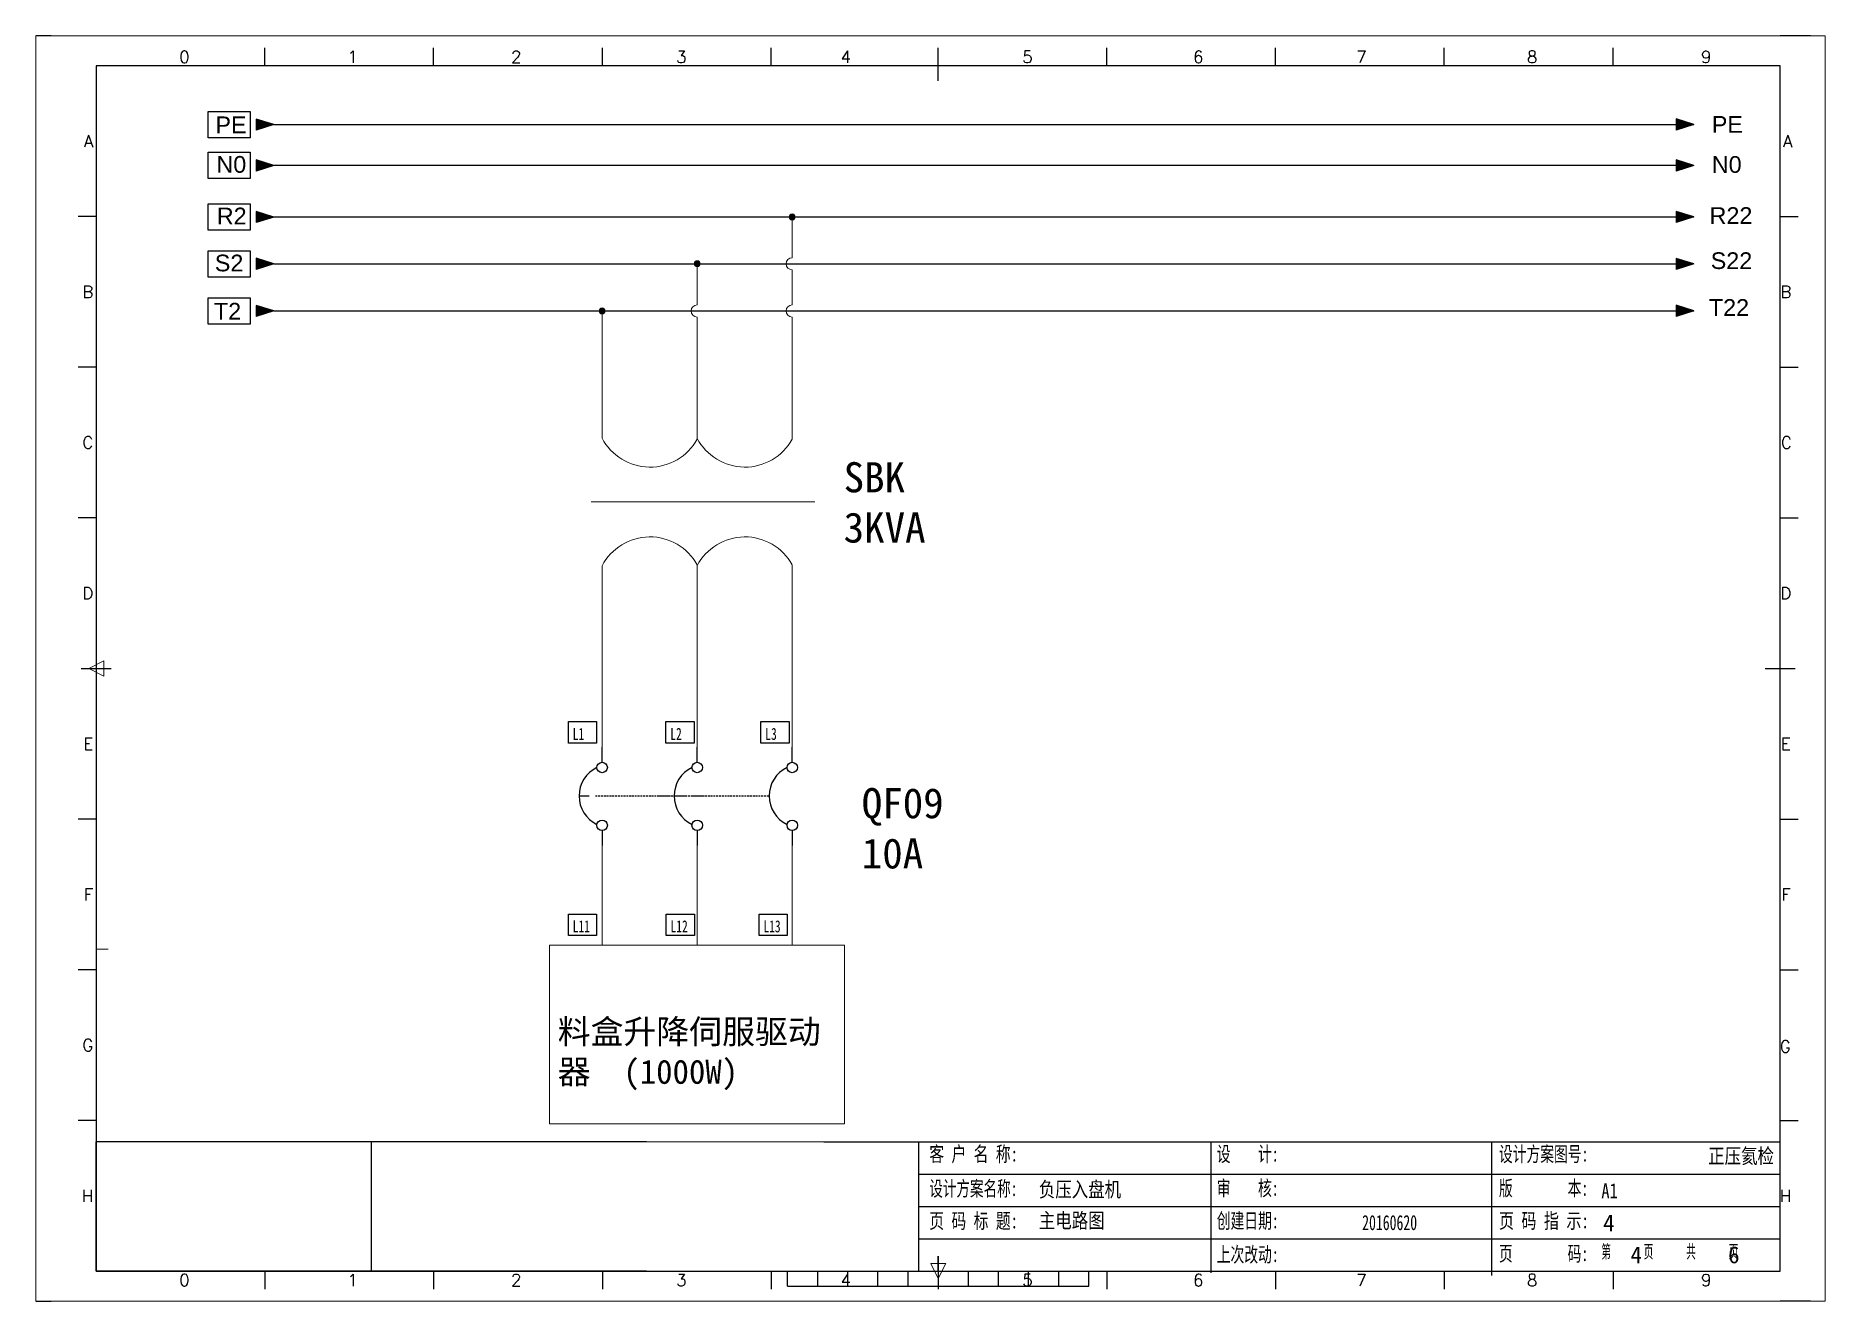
# Model space of a CAD drawing. Extents: x 2368 to 9674, y -1476 to 1321.
# Drawn here: x 4328.4 to 4625.4, y 229.6 to 439.6 of the extents above; entities that cross this region are included whole.
import ezdxf
from ezdxf.enums import TextEntityAlignment as Align

# ---------------------------------------------------------------- set-up
doc = ezdxf.new("R2010")
doc.units = 0
doc.header["$MEASUREMENT"] = 0
doc.linetypes.add('ACANSTGL', pattern=[0.11811, 0.07874, -0.03937])
doc.layers.add('AE_BOR', color=1, linetype='Continuous')
doc.layers.add('MISC', color=2, linetype='Continuous')
doc.styles.add('Standard0.67', font='', dxfattribs={"width": 0.67})
doc.styles.add('Standard_0.8', font='', dxfattribs={"width": 0.8})
doc.styles.add('WD', font='romans.shx', dxfattribs={"bigfont": 'gbcbig.shx'})
doc.styles.add('样式 0', font='')
doc.styles.add('样式 8', font='arial.ttf')
doc.styles.get('Standard0.67').set_extended_font_data('FangSong_GB2312')
doc.styles.get('Standard_0.8').set_extended_font_data('FangSong_GB2312')
doc.styles.get('样式 0').set_extended_font_data('KaiTi_GB2312')

msp = doc.modelspace()

# ---------------------------------------------------------------- texts
at = {"char_height": 2.772, "attachment_point": 1, "style": '样式 8'}
for s, insert, width in [('N0', (4358.42075, 419.67108), 4.9666581), ('N0', (4606.62102, 419.65294), 4.9666581), ('R2', (4358.48384, 411.1082), 4.9666581), ('R22', (4606.24627, 411.17661), 15.2742546), ('S2', (4358.15385, 403.30684), 4.9666581), ('S22', (4606.4372, 403.6924), 19.4368658), ('T2', (4358.00444, 395.30055), 4.9666581), ('T22', (4606.13229, 395.91837), 15.2742546)]:
    msp.add_mtext(s, dxfattribs=dict(at, insert=insert, width=width))
at = {"char_height": 5, "width": 19.1030846, "attachment_point": 1}
for s, insert in [('SBK 3KVA', (4462.52087, 368.85872)), ('QF09 10A', (4465.52913, 314.77558))]:
    msp.add_mtext(s, dxfattribs=dict(at, insert=insert))
at = {"lineweight": 0, "insert": (4415.06685, 276.37145), "char_height": 4, "width": 47.7981308, "attachment_point": 1}
msp.add_mtext('{\\fSimSun|b0|i0|c134|p2;料盒升降伺服驱动器  (1000W)}', dxfattribs=at)
at = {"color": 0, "ltscale": 2, "char_height": 2.5, "attachment_point": 1}
for s, insert, width, style in [('{\\fSimSun|b0|i0|c134|p2;\\W0.72;客 户 名 称:}', (4476.74172, 255.30305), 16.2476781, 'Standard0.67'), ('{\\fSimSun|b0|i0|c134|p2;设    计:}', (4524.45603, 255.30305), 12.0312135, 'Standard0.67'), ('{\\fSimSun|b0|i0|c134|p2;设计方案图号:}', (4571.28891, 255.30305), 15.1643965, 'Standard0.67'), ('{\\fSimSun|b0|i0|c134|p2;\\W0.66;设计方案名称:}', (4476.74172, 249.57443), 15.1234231, 'Standard0.67'), ('{\\fSimSun|b0|i0|c134|p2;审    核:}', (4524.45603, 249.62968), 12.0312135, 'Standard0.67'), ('{\\fSimSun|b0|i0|c134|p2;版        本:}', (4571.28891, 249.62968), 16.8497761, 'Standard0.67'), ('{\\fSimSun|b0|i0|c134|p2;A1}', (4588.28765, 249.18925), 33.907767, 'Standard_0.8'), ('{\\fSimSun|b0|i0|c134|p2;\\W0.72;页 码 标 题:}', (4476.74172, 244.20619), 15.1234231, 'Standard0.67'), ('{\\fSimSun|b0|i0|c134|p2;创建日期:}', (4524.45603, 244.22244), 12.0312135, 'Standard0.67'), ('{\\fSimSun|b0|i0|c134|p2;20160620}', (4548.58658, 243.92456), 12.0312135, 'Standard0.67'), ('{\\fSimSun|b0|i0|c134|p2;\\W0.73;页 码 指 示:}', (4571.28891, 244.22244), 16.1994502, 'Standard0.67'), ('{\\fSimSun|b0|i0|c134|p2;上次改动:}', (4524.45603, 238.63191), 12.0312135, 'Standard0.67'), ('{\\fSimSun|b0|i0|c134|p2;页        码:}', (4571.28891, 238.78172), 15.7257887, 'Standard0.67'), ('{\\Fromans,gbcbig|c134;第}    {\\Fromans,gbcbig|c134;页}    {\\Fromans,gbcbig|c134;共}    {\\Fromans,gbcbig|c134;页}', (4588.28552, 239.02717), 33.907767, 'Standard_0.8')]:
    msp.add_mtext(s, dxfattribs=dict(at, insert=insert, width=width, style=style))
at = {"layer": 'MISC', "char_height": 2.772, "width": 4.9666581, "attachment_point": 1, "style": '样式 8'}
for insert in [(4358.25661, 426.23567), (4606.62102, 426.30562)]:
    msp.add_mtext('PE', dxfattribs=dict(at, insert=insert))
at = {"layer": 'MISC', "color": 0, "attachment_point": 1}
for s, insert, char_height, width, style in [('\\pi-0.4147;{\\W0.7;L1}', (4417.967, 324.77275), 2, 3.3188227, '样式 0'), ('\\pi-0.4147;{\\W0.7;L2}', (4434.16886, 324.77275), 2, 3.3188227, '样式 0'), ('\\pi-0.4147;{\\W0.7;L3}', (4449.92986, 324.77275), 2, 3.3188227, '样式 0'), ('\\pi-0.4147;{\\W0.7;L11}', (4417.967, 292.8366), 2, 3.3188227, '样式 0'), ('\\pi-0.4147;{\\W0.7;L12}', (4434.20992, 292.8366), 2, 3.3188227, '样式 0'), ('\\pi-0.4147;{\\W0.7;L13}', (4449.61987, 292.8366), 2, 3.3188227, '样式 0'), ('{\\fSimSun|b0|i0|c134|p2;正压氦检}', (4606.01575, 254.97741), 2.5, 24.1794102, 'Standard_0.8'), ('{\\fSimSun|b0|i0|c134|p2;负压入盘机}', (4494.9272, 249.43097), 2.5, 24.1794102, 'Standard_0.8'), ('{\\fSimSun|b0|i0|c134|p2;主电路图}', (4494.9272, 244.2614), 2.5, 24.1794102, 'Standard_0.8'), ('4', (4588.58119, 244.01167), 2.8, 3.0699683, '样式 0'), ('4', (4593.11911, 238.72207), 2.8, 3.0699683, '样式 0'), ('6', (4609.32348, 238.72207), 2.8, 3.0699683, '样式 0')]:
    msp.add_mtext(s, dxfattribs=dict(at, insert=insert, char_height=char_height, width=width, style=style))

# ---------------------------------------------------------------- blocks, each defined once
blk = doc.blocks.new('gb_a2_a')
for p, q in [((584, 410), (25, 410)), ((25, 410), (25, 10)), ((584, 10), (584, 410)), ((25, 10), (584, 10))]:
    blk.add_line(p, q)
at = {"lineweight": 9, "ltscale": 0.1}
blk.add_line((25, 116.86), (29, 116.86), dxfattribs=at)
at = {"layer": 'AE_BOR', "lineweight": 30}
for p, q in [((10, 420), (4.93, 420)), ((594, 420), (584, 420)), ((4.93, 0), (10, 0)), ((594, 0), (584, 0))]:
    blk.add_line(p, q, dxfattribs=at)
at = {"layer": 'AE_BOR', "color": 1, "lineweight": 15}
for p, q in [((4.93, 420), (598.93, 420)), ((4.93, 0), (4.93, 420)), ((598.93, 420), (598.93, 0)), ((22.5, 210), (27.5, 212.5)), ((27.5, 207.5), (22.5, 210)), ((27.5, 212.5), (27.5, 207.5)), ((304.5, 7.5), (302, 12.5)), ((302, 12.5), (307, 12.5)), ((307, 12.5), (304.5, 7.5)), ((598.93, 0), (4.93, 0))]:
    blk.add_line(p, q, dxfattribs=at)
at = {"layer": 'AE_BOR'}
for p, q in [((81, 410), (81, 416)), ((137, 410), (137, 416)), ((193, 410), (193, 416)), ((249, 410), (249, 416)), ((304.5, 410), (304.5, 416)), ((360.5, 410), (360.5, 416)), ((416.5, 410), (416.5, 416)), ((472.5, 410), (472.5, 416)), ((528.5, 410), (528.5, 416)), ((25, 360), (19, 360)), ((584, 360), (590, 360)), ((25, 310), (19, 310)), ((584, 310), (590, 310)), ((25, 260), (19, 260)), ((584, 260), (590, 260)), ((25, 160), (19, 160)), ((584, 160), (590, 160)), ((25, 110), (19, 110)), ((584, 110), (590, 110)), ((25, 60), (19, 60)), ((584, 60), (590, 60)), ((81, 10), (81, 4)), ((137, 10), (137, 4)), ((193, 10), (193, 4)), ((249, 10), (249, 4)), ((304.5, 10), (304.5, 4)), ((360.5, 10), (360.5, 4)), ((416.5, 10), (416.5, 4)), ((472.5, 10), (472.5, 4)), ((528.5, 10), (528.5, 4))]:
    blk.add_line(p, q, dxfattribs=at)
at = {"layer": 'AE_BOR', "color": 2, "lineweight": 30}
for p, q in [((304.5, 405), (304.5, 415)), ((20, 210), (30, 210)), ((579, 210), (589, 210)), ((304.5, 10), (304.5, 15)), ((304.5, 15), (304.5, 5)), ((254.5, 5), (254.5, 10)), ((264.5, 5), (264.5, 10)), ((274.5, 5), (274.5, 10)), ((284.5, 5), (284.5, 10)), ((294.5, 5), (294.5, 10)), ((304.5, 10), (304.5, 5)), ((314.5, 5), (314.5, 10)), ((324.5, 5), (324.5, 10)), ((334.5, 5), (334.5, 10)), ((344.5, 5), (344.5, 10)), ((354.5, 5), (354.5, 10)), ((254.5, 5), (354.5, 5))]:
    blk.add_line(p, q, dxfattribs=at)
at = {"layer": 'AE_BOR', "style": 'WD'}
for s, p in [('0', (54.27, 411)), ('1', (110.12, 411)), ('2', (164.42, 411)), ('3', (219.22, 411)), ('4', (273.82, 411)), ('5', (334.12, 411)), ('6', (390.81, 411)), ('7', (445.01, 411)), ('8', (501.67, 411)), ('9', (559.4, 411)), ('0', (54.27, 5)), ('1', (110.12, 5)), ('2', (164.42, 5)), ('3', (219.22, 5)), ('4', (273.82, 5)), ('5', (334.12, 5)), ('6', (390.81, 5)), ('7', (445.01, 5)), ('8', (501.67, 5)), ('9', (559.4, 5))]:
    blk.add_text(s, height=4, dxfattribs=at).set_placement(p, align=Align.CENTER)
for s, p in [('A', (24, 385)), ('A', (588.05, 385)), ('B', (24, 335)), ('B', (587.67, 335)), ('C', (24, 285)), ('C', (587.86, 285)), ('D', (24, 235)), ('D', (587.67, 235)), ('E', (24, 185)), ('E', (587.48, 185)), ('F', (24, 135)), ('F', (587.48, 135)), ('F', (587.48, 135)), ('G', (24, 85)), ('G', (587.48, 84.56)), ('H', (24, 35)), ('H', (587.67, 35))]:
    blk.add_text(s, height=4, dxfattribs=at).set_placement(p, align=Align.MIDDLE_RIGHT)
blk = doc.blocks.new('三相断路器')
at = {"linetype": 'ByBlock'}
for p, q in [((-1818.166, -790.329), (-1818.166, -789.697)), ((-1814.172, -790.329), (-1814.172, -789.697)), ((-1810.179, -790.329), (-1810.179, -789.697)), ((-1819.137, -791.742), (-1818.717, -791.742)), ((-1815.76, -791.742), (-1815.34, -791.742)), ((-1815.071, -791.742), (-1814.652, -791.742)), ((-1814.383, -791.742), (-1813.963, -791.742)), ((-1818.166, -793.195), (-1818.166, -793.826)), ((-1814.172, -793.195), (-1814.172, -793.826)), ((-1810.179, -793.195), (-1810.179, -793.826))]:
    blk.add_line(p, q, dxfattribs=at)
at = {"linetype": 'ACANSTGL'}
for p, q in [((-1818.448, -791.742), (-1815.144, -791.742)), ((-1815.144, -791.742), (-1811.151, -791.742))]:
    blk.add_line(p, q, dxfattribs=at)
at = {"linetype": 'ByBlock'}
for centre in [(-1818.166, -790.547), (-1814.172, -790.547), (-1810.179, -790.547), (-1818.166, -792.976), (-1814.172, -792.976), (-1810.179, -792.976)]:
    blk.add_circle(centre, 0.219, dxfattribs=at)
for centre in [(-1817.812, -791.742), (-1813.819, -791.742), (-1809.826, -791.742)]:
    blk.add_arc(centre, 1.324, 115.57905, 244.42095, dxfattribs=at)

# ---------------------------------------------------------------- hatches: boundary and pattern name
for points in [[(4367.92222, 418.11617), (4365.00385, 419.05143), (4365.00385, 417.18092)], [(4603.62604, 418.12024), (4600.70767, 419.05549), (4600.70767, 417.18499)], [(4367.92222, 409.55044), (4365.00385, 410.48569), (4365.00385, 408.61519)], [(4603.62604, 409.55451), (4600.70767, 410.48976), (4600.70767, 408.61926)], [(4367.92222, 401.79255), (4365.00385, 402.7278), (4365.00385, 400.8573)], [(4603.62604, 401.75826), (4600.70767, 402.69351), (4600.70767, 400.82301)], [(4367.92222, 393.95794), (4365.00385, 394.89319), (4365.00385, 393.02269)], [(4603.62604, 393.96201), (4600.70767, 394.89726), (4600.70767, 393.02676)]]:
    msp.add_hatch(color=256).paths.add_polyline_path(points)
at = {"lineweight": 0}
h = msp.add_hatch(color=256, dxfattribs=at)
edge = h.paths.add_edge_path()
edge.add_arc((4453.97992, 409.55451), 0.5, 0, 360)
h = msp.add_hatch(color=256, dxfattribs=at)
edge = h.paths.add_edge_path()
edge.add_arc((4438.21717, 401.79255), 0.5, 0, 360)
h = msp.add_hatch(color=256, dxfattribs=at)
edge = h.paths.add_edge_path()
edge.add_arc((4422.43878, 393.95794), 0.5, 0, 360)
at = {"layer": 'MISC'}
for points in [[(4367.92222, 424.88077), (4365.00385, 425.81602), (4365.00385, 423.94552)], [(4603.62604, 424.88484), (4600.70767, 425.82009), (4600.70767, 423.94959)]]:
    msp.add_hatch(color=256, dxfattribs=at).paths.add_polyline_path(points)

# ---------------------------------------------------------------- linework, layer by layer
for p, q in [((4367.92222, 418.11617), (4365.00385, 419.05143)), ((4365.00385, 419.05143), (4365.00385, 417.18092)), ((4603.62604, 418.12024), (4600.70767, 419.05549)), ((4600.70767, 419.05549), (4600.70767, 417.18499)), ((4367.92222, 418.11617), (4365.00385, 417.18092)), ((4603.62604, 418.12024), (4600.70767, 417.18499)), ((4367.92222, 409.55044), (4365.00385, 410.48569)), ((4365.00385, 410.48569), (4365.00385, 408.61519)), ((4603.62604, 409.55451), (4600.70767, 410.48976)), ((4600.70767, 410.48976), (4600.70767, 408.61926)), ((4367.92222, 409.55044), (4365.00385, 408.61519)), ((4367.90953, 409.55451), (4603.62604, 409.55451)), ((4367.92222, 409.55451), (4384.83362, 409.55451)), ((4603.62604, 409.55451), (4600.70767, 408.61926)), ((4367.92222, 401.79255), (4365.00385, 402.7278)), ((4365.00385, 402.7278), (4365.00385, 400.8573)), ((4367.92222, 401.79255), (4365.00385, 400.8573)), ((4367.92222, 401.79255), (4384.84067, 401.79255)), ((4367.92222, 401.79255), (4603.51904, 401.79255)), ((4603.62604, 401.75826), (4600.70767, 402.69351)), ((4600.70767, 402.69351), (4600.70767, 400.82301)), ((4603.62604, 401.75826), (4600.70767, 400.82301)), ((4367.92222, 393.95794), (4365.00385, 394.89319)), ((4365.00385, 394.89319), (4365.00385, 393.02269)), ((4367.92222, 393.95794), (4365.00385, 393.02269)), ((4367.92222, 393.95794), (4384.84101, 393.95794)), ((4367.92222, 393.95794), (4603.61335, 393.95794)), ((4603.62604, 393.96201), (4600.70767, 394.89726)), ((4600.70767, 394.89726), (4600.70767, 393.02676)), ((4603.62604, 393.96201), (4600.70767, 393.02676)), ((4474.93821, 250.70992), (4519.18975, 250.70992)), ((4519.18975, 250.70992), (4587.97534, 250.70992)), ((4587.97534, 250.70992), (4617.97317, 250.70992)), ((4474.93821, 245.3484), (4519.18975, 245.3484)), ((4519.18975, 245.3484), (4587.97534, 245.3484)), ((4587.97534, 245.3484), (4617.97317, 245.3484)), ((4474.93821, 239.98688), (4519.18975, 239.98688)), ((4519.18975, 239.98688), (4587.97534, 239.98688)), ((4459.23975, 234.62535), (4519.18975, 234.62535)), ((4459.23975, 234.62535), (4519.18975, 234.62535)), ((4519.18975, 234.62535), (4587.97534, 234.62535))]:
    msp.add_line(p, q)
at = {"color": 0}
for p, q in [((4603.62604, 418.12024), (4367.92222, 418.12024)), ((4384.12564, 256.07144), (4384.12564, 234.62535))]:
    msp.add_line(p, q, dxfattribs=at)
at = {"lineweight": 0}
for p, q in [((4453.97992, 402.79255), (4453.97992, 409.55451)), ((4438.21717, 394.95794), (4438.21717, 401.79255)), ((4453.97992, 394.95794), (4453.97992, 400.79255)), ((4422.43878, 372.8594), (4422.43878, 393.95794)), ((4438.21717, 372.67548), (4438.21717, 392.95794)), ((4453.97992, 372.67548), (4453.97992, 392.95794)), ((4420.6151, 362.25896), (4457.74539, 362.25896)), ((4422.43878, 321.55555), (4422.43878, 351.65853)), ((4438.21717, 321.55555), (4438.21717, 351.84245)), ((4453.99556, 321.55555), (4453.99556, 351.7914)), ((4422.43878, 305.24103), (4422.43878, 288.72145)), ((4438.21717, 305.24103), (4438.21717, 288.72145)), ((4453.99556, 305.24103), (4453.99556, 288.72145))]:
    msp.add_line(p, q, dxfattribs=at)
at = {"color": 0, "ltscale": 2}
for p, q in [((4338.47317, 234.62535), (4338.47317, 256.07144)), ((4429.77811, 256.07144), (4338.47317, 256.07144)), ((4459.23975, 256.07144), (4617.97317, 256.07144)), ((4474.93821, 256.07144), (4474.93821, 234.62535)), ((4523.50408, 234.36091), (4523.50408, 256.07144)), ((4570.08426, 233.86745), (4570.08426, 256.07144)), ((4617.97317, 234.62535), (4617.97317, 256.07144)), ((4587.97534, 239.98688), (4617.97317, 239.98688)), ((4429.77811, 234.62535), (4338.47317, 234.62535)), ((4587.97534, 234.62535), (4617.97317, 234.62535))]:
    msp.add_line(p, q, dxfattribs=at)
at = {"lineweight": 9, "ltscale": 0.1}
for p, q in [((4429.77811, 256.07144), (4459.23975, 256.07144)), ((4518.73836, 256.05172), (4548.2, 256.05172)), ((4429.77811, 234.62535), (4459.23975, 234.62535)), ((4457.88239, 234.62535), (4457.88239, 234.62535)), ((4457.88239, 234.62535), (4457.88239, 234.62535))]:
    msp.add_line(p, q, dxfattribs=at)
at = {"color": 1, "lineweight": -3}
for points in [[(4357.05642, 427.06113), (4363.99729, 427.06113), (4363.99729, 422.70855), (4357.05642, 422.70855)], [(4357.05642, 420.29247), (4363.99729, 420.29247), (4363.99729, 415.93988), (4357.05642, 415.93988)], [(4357.05642, 411.72673), (4363.99729, 411.72673), (4363.99729, 407.37415), (4357.05642, 407.37415)], [(4357.05642, 403.93048), (4363.99729, 403.93048), (4363.99729, 399.5779), (4357.05642, 399.5779)], [(4357.05642, 396.13423), (4363.99729, 396.13423), (4363.99729, 391.78165), (4357.05642, 391.78165)]]:
    msp.add_lwpolyline(points, close=True, dxfattribs=at)
at = {"color": 1, "ltscale": 2}
for points in [[(4416.82927, 325.81534), (4421.50467, 325.81534), (4421.50467, 322.2433), (4416.82927, 322.2433)], [(4433.03112, 325.81534), (4437.70652, 325.81534), (4437.70652, 322.2433), (4433.03112, 322.2433)], [(4448.79212, 325.81534), (4453.46752, 325.81534), (4453.46752, 322.2433), (4448.79212, 322.2433)], [(4416.82927, 293.87918), (4421.50467, 293.87918), (4421.50467, 290.30714), (4416.82927, 290.30714)], [(4433.07219, 293.87918), (4437.74759, 293.87918), (4437.74759, 290.30714), (4433.07219, 290.30714)], [(4448.48214, 293.87918), (4453.15754, 293.87918), (4453.15754, 290.30714), (4448.48214, 290.30714)]]:
    msp.add_lwpolyline(points, close=True, dxfattribs=at)
at = {"lineweight": 0}
msp.add_lwpolyline([(4413.70557, 288.72145), (4462.68107, 288.72145), (4462.68107, 259.06342), (4413.70557, 259.06342)], close=True, dxfattribs=at)
for centre in [(4453.97992, 409.55451), (4438.21717, 401.79255), (4422.43878, 393.95794)]:
    msp.add_circle(centre, 0.5, dxfattribs=at)
for centre, radius, start, end in [((4453.97992, 401.79255), 1, 90, 270), ((4438.21717, 393.95794), 1, 90, 270), ((4453.97992, 393.95794), 1, 90, 270), ((4430.37735, 377.00331), 8.95505, 207.5643977, 331.0998974), ((4446.1401, 377.00331), 8.95505, 207.5643977, 331.0998974), ((4430.37735, 347.51462), 8.95505, 28.9001026, 152.4356023), ((4446.1401, 347.51462), 8.95505, 28.9001026, 152.4356023)]:
    msp.add_arc(centre, radius, start, end, dxfattribs=at)
at = {"layer": 'MISC'}
for p, q in [((4367.92222, 424.88077), (4365.00385, 425.81602)), ((4365.00385, 425.81602), (4365.00385, 423.94552)), ((4367.92222, 424.88077), (4365.00385, 423.94552)), ((4367.92222, 424.88484), (4603.62604, 424.88484)), ((4603.62604, 424.88484), (4600.70767, 425.82009)), ((4600.70767, 425.82009), (4600.70767, 423.94959)), ((4603.62604, 424.88484), (4600.70767, 423.94959))]:
    msp.add_line(p, q, dxfattribs=at)

# ---------------------------------------------------------------- block references
at = {"xscale": 0.5, "yscale": 0.5, "zscale": 0.5}
msp.add_blockref('gb_a2_a', (4325.97317, 229.62535), dxfattribs=at)
at = {"linetype": 'ByBlock', "xscale": 3.951360000000022, "yscale": 3.951360000000022, "zscale": 3.951360000000001}
msp.add_blockref('三相断路器', (11606.66545, 3441.93416), dxfattribs=at)

msp.set_redraw_order([(e.dxf.handle, doc.entitydb.next_handle()) for e in msp.query("TEXT MTEXT ATTDEF DIMENSION ARC_DIMENSION")])  # texts and dimensions are drawn at this point

doc.saveas('drawing.dxf')
